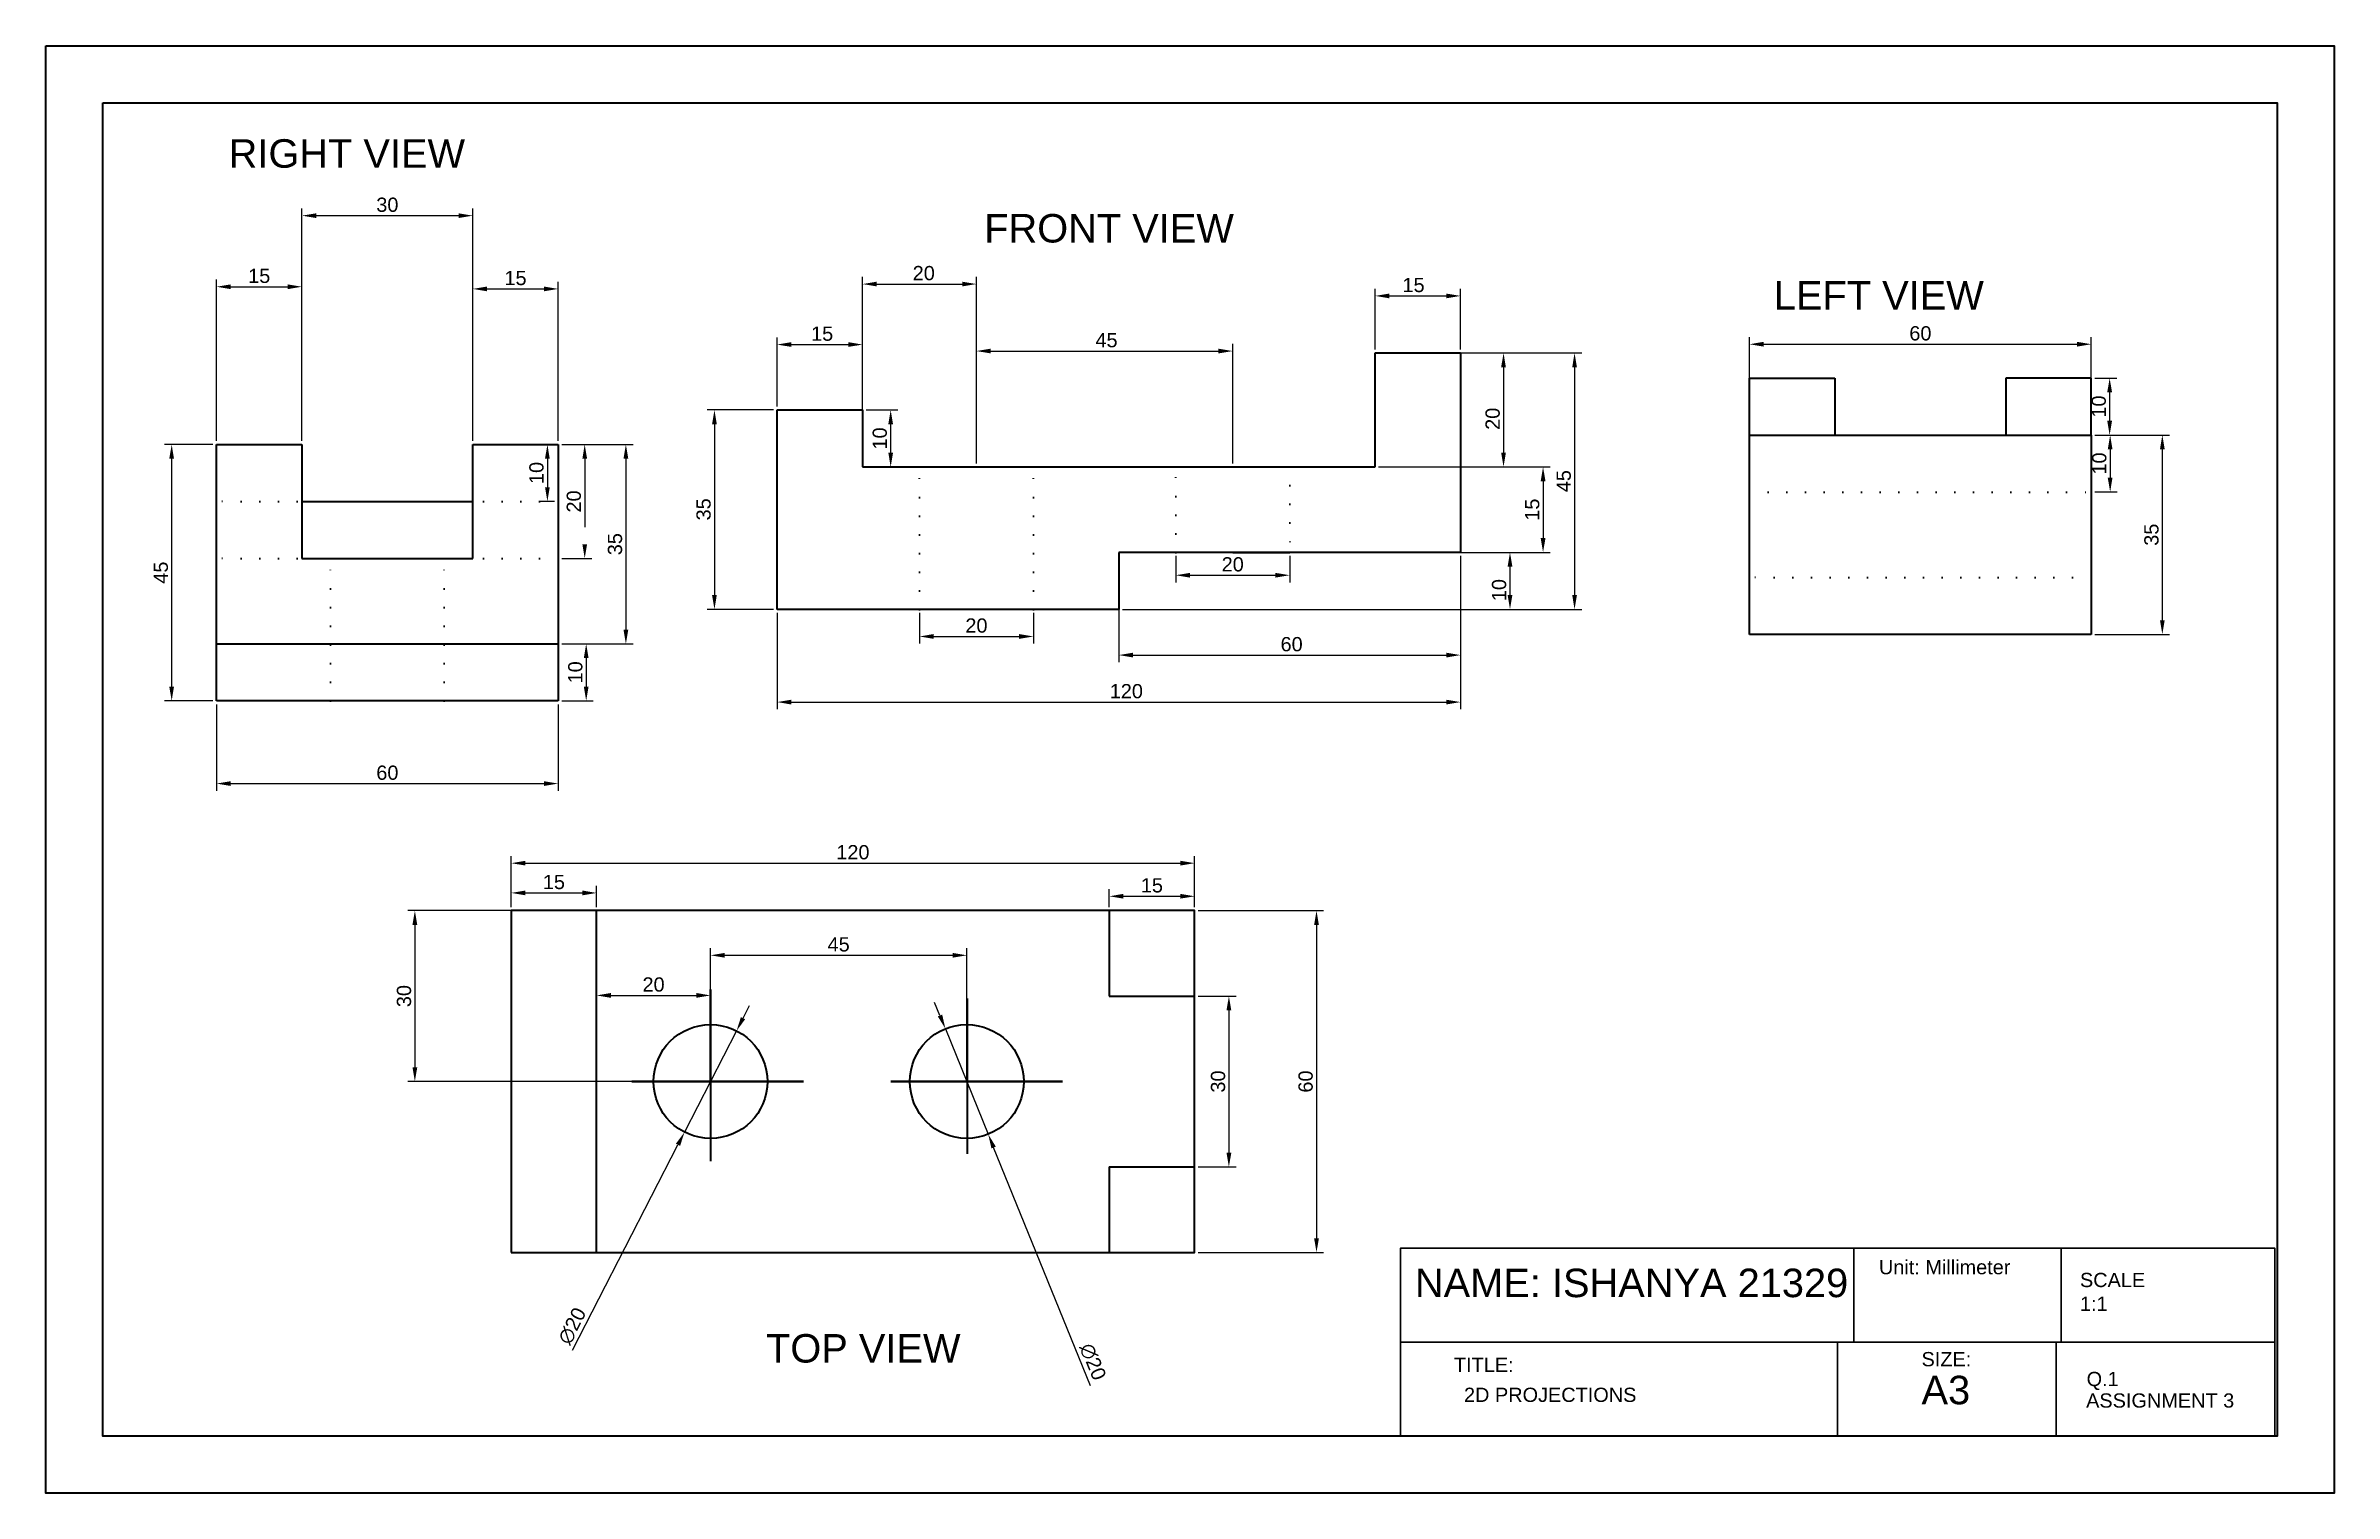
# Paper-space layout 'Layout1' of a CAD drawing. Header units: millimetres. Extents: x 3 to 405, y 5 to 259.
import ezdxf

# ---------------------------------------------------------------- set-up
doc = ezdxf.new("R2010")
doc.units = ezdxf.units.MM
for name, pattern in [('ACAD_ISO02W100', [15, 12, -3]), ('ACAD_ISO07W100', [3, 0, -3]), ('DOT2', [3.175, 0, -3.175])]:
    doc.linetypes.add(name, pattern=pattern)
doc.layers.get('0').update_dxf_attribs({"lineweight": 35})
doc.layers.add('dim', color=7, linetype='ACAD_ISO07W100')
doc.layers.add('Layer1', color=7, linetype='ACAD_ISO07W100', lineweight=40)
doc.styles.get("Standard").update_dxf_attribs({"font": 'arial.ttf'})
doc.dimstyles.new('ISO-25', dxfattribs={"dimtxt": 2.5, "dimasz": 2.5, "dimexe": 1.25, "dimexo": 0.625, "dimtad": 1, "dimtxsty": 'Standard', "dimcen": 2.5, "dimclrd": 6, "dimclre": 160, "dimadec": 0, "dimazin": 0, "dimtfac": 1, "dimtmove": 0, "dimatfit": 3, "dimfxl": 1, "dimarcsym": 0})

psp = doc.layouts.get("Layout1")

# ---------------------------------------------------------------- texts
at = {"lineweight": 25, "insert": (129.6, 32.946), "char_height": 5, "attachment_point": 1}
psp.add_mtext_dynamic_manual_height_columns('TOP VIEW', width=72.39915, gutter_width=12.5, heights=[0], dxfattribs=at)
at = {"layer": 'Layer1', "linetype": 'Continuous', "lineweight": 30}
for s, p in [('Unit: Millimeter', (325.001, 43.449)), ('Q.1', (361.467, 23.812)), ('ASSIGNMENT 3', (361.381, 20.039))]:
    psp.add_text(s, height=2.5, dxfattribs=at).set_placement(p)
at = {"layer": 'Layer1', "linetype": 'ACAD_ISO02W100', "lineweight": 25, "char_height": 5, "attachment_point": 1}
for s, width, insert in [('RIGHT VIEW', 67.05656, (35.239, 242.695)), ('FRONT VIEW', 57.77641, (167.903, 229.566)), ('LEFT VIEW', 58.97385, (306.552, 217.782))]:
    psp.add_mtext_dynamic_manual_height_columns(s, width=width, gutter_width=12.5, heights=[0], dxfattribs=dict(at, insert=insert))
at = {"layer": 'Layer1', "linetype": 'Continuous', "lineweight": 30, "attachment_point": 1}
for s, width, heights, insert, char_height in [('NAME: ISHANYA 21329', 127.2659, [0], (243.528, 44.428), 5), ('SCALE\\P1:1', 24.76988, [0], (360.3, 43.696), 2.5), ('TITLE:', 1.76783, [61.286], (250.383, 28.785), 2.5), ('SIZE:{\\H2x; A3}', 14.72588, [0], (332.48, 29.797), 2.5), ('2D PROJECTIONS', 66.5004, [0], (252.151, 23.537), 2.5)]:
    psp.add_mtext_dynamic_manual_height_columns(s, width=width, gutter_width=12.5, heights=heights, dxfattribs=dict(at, insert=insert, char_height=char_height))

# ---------------------------------------------------------------- blocks, each defined once
blk = doc.blocks.new('*D40')
at = {"layer": 'Defpoints', "color": 0, "linetype": 'Continuous', "lineweight": 25, "transparency": 16777216}
for p in [(236.54, 205.17), (236.54, 185.17), (259.09, 185.17)]:
    blk.add_point(p, dxfattribs=at)
at = {"layer": 'dim', "color": 160, "linetype": 'Continuous', "lineweight": -2, "transparency": 16777216}
for p, q in [((237.16, 205.17), (260.34, 205.17)), ((237.16, 185.17), (260.34, 185.17))]:
    blk.add_line(p, q, dxfattribs=at)
at = {"layer": 'dim', "color": 6, "linetype": 'Continuous', "lineweight": -2, "transparency": 16777216}
blk.add_line((259.09, 202.67), (259.09, 187.67), dxfattribs=at)
at = {"layer": 'dim', "color": 6, "linetype": 'Continuous', "lineweight": 25, "transparency": 16777216}
for points in [[(258.67, 202.67), (259.5, 202.67), (259.09, 205.17)], [(258.67, 187.67), (259.5, 187.67), (259.09, 185.17)]]:
    blk.add_solid(points, dxfattribs=at)
at = {"layer": 'dim', "color": 0, "linetype": 'Continuous', "lineweight": 25, "transparency": 16777216, "insert": (257.19, 193.62), "char_height": 2.5, "attachment_point": 5, "rotation": 90}
blk.add_mtext('20', dxfattribs=at)
blk = doc.blocks.new('*D41')
at = {"layer": 'Defpoints', "color": 0, "linetype": 'Continuous', "lineweight": 25, "transparency": 16777216}
for p in [(251.54, 215.19), (236.54, 205.17), (251.54, 205.17)]:
    blk.add_point(p, dxfattribs=at)
at = {"layer": 'dim', "color": 160, "linetype": 'Continuous', "lineweight": -2, "transparency": 16777216}
for p, q in [((236.54, 205.8), (236.54, 216.44)), ((251.54, 205.8), (251.54, 216.44))]:
    blk.add_line(p, q, dxfattribs=at)
at = {"layer": 'dim', "color": 6, "linetype": 'Continuous', "lineweight": -2, "transparency": 16777216}
blk.add_line((239.04, 215.19), (249.04, 215.19), dxfattribs=at)
at = {"layer": 'dim', "color": 6, "linetype": 'Continuous', "lineweight": 25, "transparency": 16777216}
for points in [[(239.04, 215.6), (239.04, 214.77), (236.54, 215.19)], [(249.04, 215.6), (249.04, 214.77), (251.54, 215.19)]]:
    blk.add_solid(points, dxfattribs=at)
at = {"layer": 'dim', "color": 0, "linetype": 'Continuous', "lineweight": 25, "transparency": 16777216, "insert": (243.29, 217.09), "char_height": 2.5, "attachment_point": 5}
blk.add_mtext('15', dxfattribs=at)
blk = doc.blocks.new('*D42')
at = {"layer": 'Defpoints', "color": 0, "linetype": 'Continuous', "lineweight": 25, "transparency": 16777216}
for p in [(236.54, 185.17), (236.54, 170.17), (266.03, 170.17)]:
    blk.add_point(p, dxfattribs=at)
at = {"layer": 'dim', "color": 160, "linetype": 'Continuous', "lineweight": -2, "transparency": 16777216}
for p, q in [((237.16, 185.17), (267.28, 185.17)), ((237.16, 170.17), (267.28, 170.17))]:
    blk.add_line(p, q, dxfattribs=at)
at = {"layer": 'dim', "color": 6, "linetype": 'Continuous', "lineweight": -2, "transparency": 16777216}
blk.add_line((266.03, 182.67), (266.03, 172.67), dxfattribs=at)
at = {"layer": 'dim', "color": 6, "linetype": 'Continuous', "lineweight": 25, "transparency": 16777216}
for points in [[(265.61, 182.67), (266.45, 182.67), (266.03, 185.17)], [(265.61, 172.67), (266.45, 172.67), (266.03, 170.17)]]:
    blk.add_solid(points, dxfattribs=at)
at = {"layer": 'dim', "color": 0, "linetype": 'Continuous', "lineweight": 25, "transparency": 16777216, "insert": (264.13, 177.67), "char_height": 2.5, "attachment_point": 5, "rotation": 90}
blk.add_mtext('15', dxfattribs=at)
blk = doc.blocks.new('*D43')
at = {"layer": 'Defpoints', "color": 0, "linetype": 'Continuous', "lineweight": 25, "transparency": 16777216}
for p in [(191.54, 170.17), (191.54, 160.17), (260.22, 160.17)]:
    blk.add_point(p, dxfattribs=at)
at = {"layer": 'dim', "color": 160, "linetype": 'Continuous', "lineweight": -2, "transparency": 16777216}
for p, q in [((192.16, 170.17), (261.47, 170.17)), ((192.16, 160.17), (261.47, 160.17))]:
    blk.add_line(p, q, dxfattribs=at)
at = {"layer": 'dim', "color": 6, "linetype": 'Continuous', "lineweight": -2, "transparency": 16777216}
blk.add_line((260.22, 167.67), (260.22, 162.67), dxfattribs=at)
at = {"layer": 'dim', "color": 6, "linetype": 'Continuous', "lineweight": 25, "transparency": 16777216}
for points in [[(259.81, 167.67), (260.64, 167.67), (260.22, 170.17)], [(259.81, 162.67), (260.64, 162.67), (260.22, 160.17)]]:
    blk.add_solid(points, dxfattribs=at)
at = {"layer": 'dim', "color": 0, "linetype": 'Continuous', "lineweight": 25, "transparency": 16777216, "insert": (258.32, 163.55), "char_height": 2.5, "attachment_point": 5, "rotation": 90}
blk.add_mtext('10', dxfattribs=at)
blk = doc.blocks.new('*D44')
at = {"layer": 'Defpoints', "color": 0, "linetype": 'Continuous', "lineweight": 25, "transparency": 16777216}
for p in [(131.54, 195.17), (120.54, 160.17), (131.54, 160.17)]:
    blk.add_point(p, dxfattribs=at)
at = {"layer": 'dim', "color": 160, "linetype": 'Continuous', "lineweight": -2, "transparency": 16777216}
for p, q in [((130.91, 195.17), (119.29, 195.17)), ((130.91, 160.17), (119.29, 160.17))]:
    blk.add_line(p, q, dxfattribs=at)
at = {"layer": 'dim', "color": 6, "linetype": 'Continuous', "lineweight": -2, "transparency": 16777216}
blk.add_line((120.54, 192.67), (120.54, 162.67), dxfattribs=at)
at = {"layer": 'dim', "color": 6, "linetype": 'Continuous', "lineweight": 25, "transparency": 16777216}
for points in [[(120.12, 192.67), (120.95, 192.67), (120.54, 195.17)], [(120.12, 162.67), (120.95, 162.67), (120.54, 160.17)]]:
    blk.add_solid(points, dxfattribs=at)
at = {"layer": 'dim', "color": 0, "linetype": 'Continuous', "lineweight": 25, "transparency": 16777216, "insert": (118.64, 177.72), "char_height": 2.5, "attachment_point": 5, "rotation": 90}
blk.add_mtext('35', dxfattribs=at)
blk = doc.blocks.new('*D45')
at = {"layer": 'Defpoints', "color": 0, "linetype": 'Continuous', "lineweight": 25, "transparency": 16777216}
for p in [(146.54, 206.65), (131.54, 195.17), (146.54, 195.17)]:
    blk.add_point(p, dxfattribs=at)
at = {"layer": 'dim', "color": 160, "linetype": 'Continuous', "lineweight": -2, "transparency": 16777216}
for p, q in [((131.54, 195.8), (131.54, 207.9)), ((146.54, 195.8), (146.54, 207.9))]:
    blk.add_line(p, q, dxfattribs=at)
at = {"layer": 'dim', "color": 6, "linetype": 'Continuous', "lineweight": -2, "transparency": 16777216}
blk.add_line((134.04, 206.65), (144.04, 206.65), dxfattribs=at)
at = {"layer": 'dim', "color": 6, "linetype": 'Continuous', "lineweight": 25, "transparency": 16777216}
for points in [[(134.04, 207.07), (134.04, 206.24), (131.54, 206.65)], [(144.04, 207.07), (144.04, 206.24), (146.54, 206.65)]]:
    blk.add_solid(points, dxfattribs=at)
at = {"layer": 'dim', "color": 0, "linetype": 'Continuous', "lineweight": 25, "transparency": 16777216, "insert": (139.45, 208.55), "char_height": 2.5, "attachment_point": 5}
blk.add_mtext('15', dxfattribs=at)
blk = doc.blocks.new('*D46')
at = {"layer": 'Defpoints', "color": 0, "linetype": 'Continuous', "lineweight": 25, "transparency": 16777216}
for p in [(191.54, 170.17), (251.54, 170.17), (251.54, 152.14)]:
    blk.add_point(p, dxfattribs=at)
at = {"layer": 'dim', "color": 160, "linetype": 'Continuous', "lineweight": -2, "transparency": 16777216}
for p, q in [((191.54, 169.55), (191.54, 150.89)), ((251.54, 169.55), (251.54, 150.89))]:
    blk.add_line(p, q, dxfattribs=at)
at = {"layer": 'dim', "color": 6, "linetype": 'Continuous', "lineweight": -2, "transparency": 16777216}
blk.add_line((194.04, 152.14), (249.04, 152.14), dxfattribs=at)
at = {"layer": 'dim', "color": 6, "linetype": 'Continuous', "lineweight": 25, "transparency": 16777216}
for points in [[(194.04, 152.56), (194.04, 151.72), (191.54, 152.14)], [(249.04, 152.56), (249.04, 151.72), (251.54, 152.14)]]:
    blk.add_solid(points, dxfattribs=at)
at = {"layer": 'dim', "color": 0, "linetype": 'Continuous', "lineweight": 25, "transparency": 16777216, "insert": (221.88, 154.04), "char_height": 2.5, "attachment_point": 5}
blk.add_mtext('60', dxfattribs=at)
blk = doc.blocks.new('*D47')
at = {"layer": 'Defpoints', "color": 0, "linetype": 'Continuous', "lineweight": 25, "transparency": 16777216}
for p in [(131.54, 160.17), (251.54, 160.17), (251.54, 143.89)]:
    blk.add_point(p, dxfattribs=at)
at = {"layer": 'dim', "color": 160, "linetype": 'Continuous', "lineweight": -2, "transparency": 16777216}
for p, q in [((131.54, 159.55), (131.54, 142.64)), ((251.54, 159.55), (251.54, 142.64))]:
    blk.add_line(p, q, dxfattribs=at)
at = {"layer": 'dim', "color": 6, "linetype": 'Continuous', "lineweight": -2, "transparency": 16777216}
blk.add_line((134.04, 143.89), (249.04, 143.89), dxfattribs=at)
at = {"layer": 'dim', "color": 6, "linetype": 'Continuous', "lineweight": 25, "transparency": 16777216}
for points in [[(134.04, 144.3), (134.04, 143.47), (131.54, 143.89)], [(249.04, 144.3), (249.04, 143.47), (251.54, 143.89)]]:
    blk.add_solid(points, dxfattribs=at)
at = {"layer": 'dim', "color": 0, "linetype": 'Continuous', "lineweight": 25, "transparency": 16777216, "insert": (192.86, 145.79), "char_height": 2.5, "attachment_point": 5}
blk.add_mtext('120', dxfattribs=at)
blk = doc.blocks.new('*D53')
at = {"layer": 'Defpoints', "color": 0, "linetype": 'Continuous', "lineweight": 25, "transparency": 16777216}
for p in [(166.54, 217.27), (146.54, 185.17), (166.54, 185.17)]:
    blk.add_point(p, dxfattribs=at)
at = {"layer": 'dim', "color": 160, "linetype": 'Continuous', "lineweight": -2, "transparency": 16777216}
for p, q in [((146.54, 185.8), (146.54, 218.52)), ((166.54, 185.8), (166.54, 218.52))]:
    blk.add_line(p, q, dxfattribs=at)
at = {"layer": 'dim', "color": 6, "linetype": 'Continuous', "lineweight": -2, "transparency": 16777216}
blk.add_line((149.04, 217.27), (164.04, 217.27), dxfattribs=at)
at = {"layer": 'dim', "color": 6, "linetype": 'Continuous', "lineweight": 25, "transparency": 16777216}
for points in [[(149.04, 217.69), (149.04, 216.86), (146.54, 217.27)], [(164.04, 217.69), (164.04, 216.86), (166.54, 217.27)]]:
    blk.add_solid(points, dxfattribs=at)
at = {"layer": 'dim', "color": 0, "linetype": 'Continuous', "lineweight": 25, "transparency": 16777216, "insert": (157.29, 219.18), "char_height": 2.5, "attachment_point": 5}
blk.add_mtext('20', dxfattribs=at)
blk = doc.blocks.new('*D54')
at = {"layer": 'Defpoints', "color": 0, "linetype": 'Continuous', "lineweight": 25, "transparency": 16777216}
for p in [(211.54, 205.51), (166.54, 185.17), (211.54, 185.17)]:
    blk.add_point(p, dxfattribs=at)
at = {"layer": 'dim', "color": 160, "linetype": 'Continuous', "lineweight": -2, "transparency": 16777216}
for p, q in [((166.54, 185.8), (166.54, 206.76)), ((211.54, 185.8), (211.54, 206.76))]:
    blk.add_line(p, q, dxfattribs=at)
at = {"layer": 'dim', "color": 6, "linetype": 'Continuous', "lineweight": -2, "transparency": 16777216}
blk.add_line((169.04, 205.51), (209.04, 205.51), dxfattribs=at)
at = {"layer": 'dim', "color": 6, "linetype": 'Continuous', "lineweight": 25, "transparency": 16777216}
for points in [[(169.04, 205.93), (169.04, 205.1), (166.54, 205.51)], [(209.04, 205.93), (209.04, 205.1), (211.54, 205.51)]]:
    blk.add_solid(points, dxfattribs=at)
at = {"layer": 'dim', "color": 0, "linetype": 'Continuous', "lineweight": 25, "transparency": 16777216, "insert": (189.38, 207.41), "char_height": 2.5, "attachment_point": 5}
blk.add_mtext('45', dxfattribs=at)
blk = doc.blocks.new('*D55')
at = {"layer": 'Defpoints', "color": 0, "linetype": 'Continuous', "lineweight": 25, "transparency": 16777216}
for p in [(146.54, 195.17), (146.54, 185.17), (151.48, 185.17)]:
    blk.add_point(p, dxfattribs=at)
at = {"layer": 'dim', "color": 160, "linetype": 'Continuous', "lineweight": -2, "transparency": 16777216}
for p, q in [((147.16, 195.17), (152.73, 195.17)), ((147.16, 185.17), (152.73, 185.17))]:
    blk.add_line(p, q, dxfattribs=at)
at = {"layer": 'dim', "color": 6, "linetype": 'Continuous', "lineweight": -2, "transparency": 16777216}
blk.add_line((151.48, 192.67), (151.48, 187.67), dxfattribs=at)
at = {"layer": 'dim', "color": 6, "linetype": 'Continuous', "lineweight": 25, "transparency": 16777216}
for points in [[(151.07, 192.67), (151.9, 192.67), (151.48, 195.17)], [(151.07, 187.67), (151.9, 187.67), (151.48, 185.17)]]:
    blk.add_solid(points, dxfattribs=at)
at = {"layer": 'dim', "color": 0, "linetype": 'Continuous', "lineweight": 25, "transparency": 16777216, "insert": (149.58, 190.17), "char_height": 2.5, "attachment_point": 5, "rotation": 90}
blk.add_mtext('10', dxfattribs=at)
blk = doc.blocks.new('*D56')
at = {"layer": 'Defpoints', "color": 0, "linetype": 'Continuous', "lineweight": 30, "transparency": 16777216}
for p in [(362.28, 206.71), (302.28, 190.77), (362.28, 190.77)]:
    blk.add_point(p, dxfattribs=at)
at = {"layer": 'dim', "color": 160, "linetype": 'Continuous', "lineweight": -2, "transparency": 16777216}
for p, q in [((302.28, 191.39), (302.28, 207.96)), ((362.28, 191.39), (362.28, 207.96))]:
    blk.add_line(p, q, dxfattribs=at)
at = {"layer": 'dim', "color": 6, "linetype": 'Continuous', "lineweight": -2, "transparency": 16777216}
blk.add_line((304.78, 206.71), (359.78, 206.71), dxfattribs=at)
at = {"layer": 'dim', "color": 6, "linetype": 'Continuous', "lineweight": 30, "transparency": 16777216}
for points in [[(304.78, 207.13), (304.78, 206.29), (302.28, 206.71)], [(359.78, 207.13), (359.78, 206.29), (362.28, 206.71)]]:
    blk.add_solid(points, dxfattribs=at)
at = {"layer": 'dim', "color": 0, "linetype": 'Continuous', "lineweight": 25, "transparency": 16777216, "insert": (332.28, 208.61), "char_height": 2.5, "attachment_point": 5}
blk.add_mtext('60', dxfattribs=at)
blk = doc.blocks.new('*D57')
at = {"layer": 'Defpoints', "color": 0, "linetype": 'Continuous', "lineweight": 25, "transparency": 16777216}
for p in [(362.28, 190.77), (362.28, 155.77), (374.76, 155.77)]:
    blk.add_point(p, dxfattribs=at)
at = {"layer": 'dim', "color": 160, "linetype": 'Continuous', "lineweight": -2, "transparency": 16777216}
for p, q in [((362.91, 190.77), (376.01, 190.77)), ((362.91, 155.77), (376.01, 155.77))]:
    blk.add_line(p, q, dxfattribs=at)
at = {"layer": 'dim', "color": 6, "linetype": 'Continuous', "lineweight": -2, "transparency": 16777216}
blk.add_line((374.76, 188.27), (374.76, 158.27), dxfattribs=at)
at = {"layer": 'dim', "color": 6, "linetype": 'Continuous', "lineweight": 25, "transparency": 16777216}
for points in [[(374.35, 188.27), (375.18, 188.27), (374.76, 190.77)], [(374.35, 158.27), (375.18, 158.27), (374.76, 155.77)]]:
    blk.add_solid(points, dxfattribs=at)
at = {"layer": 'dim', "color": 0, "linetype": 'Continuous', "lineweight": 25, "transparency": 16777216, "insert": (372.86, 173.27), "char_height": 2.5, "attachment_point": 5, "rotation": 90}
blk.add_mtext('35', dxfattribs=at)
blk = doc.blocks.new('*D58')
at = {"layer": 'Defpoints', "color": 0, "linetype": 'ACAD_ISO02W100', "lineweight": 25, "transparency": 16777216}
for p in [(362.28, 190.77), (362.28, 180.77), (365.6, 180.77)]:
    blk.add_point(p, dxfattribs=at)
at = {"layer": 'dim', "color": 160, "linetype": 'ACAD_ISO02W100', "lineweight": -2, "transparency": 16777216}
for p, q in [((362.91, 190.77), (366.85, 190.77)), ((362.91, 180.77), (366.85, 180.77))]:
    blk.add_line(p, q, dxfattribs=at)
at = {"layer": 'dim', "color": 6, "linetype": 'ACAD_ISO02W100', "lineweight": -2, "transparency": 16777216}
blk.add_line((365.6, 188.27), (365.6, 183.27), dxfattribs=at)
at = {"layer": 'dim', "color": 6, "linetype": 'ACAD_ISO02W100', "lineweight": 25, "transparency": 16777216}
for points in [[(365.18, 188.27), (366.01, 188.27), (365.6, 190.77)], [(365.18, 183.27), (366.01, 183.27), (365.6, 180.77)]]:
    blk.add_solid(points, dxfattribs=at)
at = {"layer": 'dim', "color": 0, "linetype": 'ACAD_ISO02W100', "lineweight": 25, "transparency": 16777216, "insert": (363.7, 185.77), "char_height": 2.5, "attachment_point": 5, "rotation": 90}
blk.add_mtext('10', dxfattribs=at)
blk = doc.blocks.new('*D62')
at = {"layer": 'Defpoints', "color": 0, "linetype": 'Continuous', "lineweight": 25, "transparency": 16777216}
for p in [(156.54, 160.17), (176.54, 160.17), (176.54, 155.41)]:
    blk.add_point(p, dxfattribs=at)
at = {"layer": 'dim', "color": 160, "linetype": 'Continuous', "lineweight": -2, "transparency": 16777216}
for p, q in [((156.54, 159.55), (156.54, 154.16)), ((176.54, 159.55), (176.54, 154.16))]:
    blk.add_line(p, q, dxfattribs=at)
at = {"layer": 'dim', "color": 6, "linetype": 'Continuous', "lineweight": -2, "transparency": 16777216}
blk.add_line((159.04, 155.41), (174.04, 155.41), dxfattribs=at)
at = {"layer": 'dim', "color": 6, "linetype": 'Continuous', "lineweight": 25, "transparency": 16777216}
for points in [[(159.04, 155.83), (159.04, 154.99), (156.54, 155.41)], [(174.04, 155.83), (174.04, 154.99), (176.54, 155.41)]]:
    blk.add_solid(points, dxfattribs=at)
at = {"layer": 'dim', "color": 0, "linetype": 'Continuous', "lineweight": 25, "transparency": 16777216, "insert": (166.54, 157.31), "char_height": 2.5, "attachment_point": 5}
blk.add_mtext('20', dxfattribs=at)
blk = doc.blocks.new('*D63')
at = {"layer": 'Defpoints', "color": 0, "linetype": 'Continuous', "lineweight": 25, "transparency": 16777216}
for p in [(201.54, 170.17), (221.54, 170.17), (221.54, 166.16)]:
    blk.add_point(p, dxfattribs=at)
at = {"layer": 'dim', "color": 160, "linetype": 'Continuous', "lineweight": -2, "transparency": 16777216}
for p, q in [((201.54, 169.55), (201.54, 164.91)), ((221.54, 169.55), (221.54, 164.91))]:
    blk.add_line(p, q, dxfattribs=at)
at = {"layer": 'dim', "color": 6, "linetype": 'Continuous', "lineweight": -2, "transparency": 16777216}
blk.add_line((204.04, 166.16), (219.04, 166.16), dxfattribs=at)
at = {"layer": 'dim', "color": 6, "linetype": 'Continuous', "lineweight": 25, "transparency": 16777216}
for points in [[(204.04, 166.57), (204.04, 165.74), (201.54, 166.16)], [(219.04, 166.57), (219.04, 165.74), (221.54, 166.16)]]:
    blk.add_solid(points, dxfattribs=at)
at = {"layer": 'dim', "color": 0, "linetype": 'Continuous', "lineweight": 25, "transparency": 16777216, "insert": (211.54, 168.06), "char_height": 2.5, "attachment_point": 5}
blk.add_mtext('20', dxfattribs=at)
blk = doc.blocks.new('*D65')
at = {"layer": 'Defpoints', "color": 0, "linetype": 'Continuous', "lineweight": 25, "transparency": 16777216}
for p in [(236.54, 205.17), (236.54, 160.17), (271.56, 160.17)]:
    blk.add_point(p, dxfattribs=at)
at = {"layer": 'dim', "color": 160, "linetype": 'Continuous', "lineweight": -2, "transparency": 16777216}
for p, q in [((237.16, 205.17), (272.81, 205.17)), ((237.16, 160.17), (272.81, 160.17))]:
    blk.add_line(p, q, dxfattribs=at)
at = {"layer": 'dim', "color": 6, "linetype": 'Continuous', "lineweight": -2, "transparency": 16777216}
blk.add_line((271.56, 202.67), (271.56, 162.67), dxfattribs=at)
at = {"layer": 'dim', "color": 6, "linetype": 'Continuous', "lineweight": 25, "transparency": 16777216}
for points in [[(271.15, 202.67), (271.98, 202.67), (271.56, 205.17)], [(271.15, 162.67), (271.98, 162.67), (271.56, 160.17)]]:
    blk.add_solid(points, dxfattribs=at)
at = {"layer": 'dim', "color": 0, "linetype": 'Continuous', "lineweight": 25, "transparency": 16777216, "insert": (269.67, 182.67), "char_height": 2.5, "attachment_point": 5, "rotation": 90}
blk.add_mtext('45', dxfattribs=at)
blk = doc.blocks.new('*D99')
at = {"layer": 'Defpoints', "color": 0, "linetype": 'Continuous', "lineweight": 30, "transparency": 16777216}
for p in [(362.28, 200.77), (362.28, 190.77), (365.51, 190.77)]:
    blk.add_point(p, dxfattribs=at)
at = {"layer": 'dim', "color": 160, "linetype": 'Continuous', "lineweight": -2, "transparency": 16777216}
for p, q in [((362.91, 200.77), (366.76, 200.77)), ((362.91, 190.77), (366.76, 190.77))]:
    blk.add_line(p, q, dxfattribs=at)
at = {"layer": 'dim', "color": 6, "linetype": 'Continuous', "lineweight": -2, "transparency": 16777216}
blk.add_line((365.51, 198.27), (365.51, 193.27), dxfattribs=at)
at = {"layer": 'dim', "color": 6, "linetype": 'Continuous', "lineweight": 30, "transparency": 16777216}
for points in [[(365.09, 198.27), (365.93, 198.27), (365.51, 200.77)], [(365.09, 193.27), (365.93, 193.27), (365.51, 190.77)]]:
    blk.add_solid(points, dxfattribs=at)
at = {"layer": 'dim', "color": 0, "linetype": 'Continuous', "lineweight": 30, "transparency": 16777216, "insert": (363.61, 195.77), "char_height": 2.5, "attachment_point": 5, "rotation": 90}
blk.add_mtext('10', dxfattribs=at)
blk = doc.blocks.new('*D158')
at = {"layer": 'Defpoints', "color": 0, "linetype": 'Continuous', "lineweight": 30, "transparency": 16777216}
for p in [(33.11, 144.11), (93.11, 144.11), (93.11, 129.58)]:
    blk.add_point(p, dxfattribs=at)
at = {"layer": 'dim', "color": 160, "linetype": 'Continuous', "lineweight": -2, "transparency": 16777216}
for p, q in [((33.11, 143.48), (33.11, 128.33)), ((93.11, 143.48), (93.11, 128.33))]:
    blk.add_line(p, q, dxfattribs=at)
at = {"layer": 'dim', "color": 6, "linetype": 'Continuous', "lineweight": -2, "transparency": 16777216}
blk.add_line((35.61, 129.58), (90.61, 129.58), dxfattribs=at)
at = {"layer": 'dim', "color": 6, "linetype": 'Continuous', "lineweight": 30, "transparency": 16777216}
for points in [[(35.61, 130), (35.61, 129.17), (33.11, 129.58)], [(90.61, 130), (90.61, 129.17), (93.11, 129.58)]]:
    blk.add_solid(points, dxfattribs=at)
at = {"layer": 'dim', "color": 0, "linetype": 'Continuous', "lineweight": 25, "transparency": 16777216, "insert": (63.11, 131.48), "char_height": 2.5, "attachment_point": 5}
blk.add_mtext('60', dxfattribs=at)
blk = doc.blocks.new('*D159')
at = {"layer": 'Defpoints', "color": 0, "linetype": 'Continuous', "lineweight": 30, "transparency": 16777216}
for p in [(48.11, 216.8), (33.11, 189.11), (48.11, 189.11)]:
    blk.add_point(p, dxfattribs=at)
at = {"layer": 'dim', "color": 160, "linetype": 'Continuous', "lineweight": -2, "transparency": 16777216}
for p, q in [((33.11, 189.73), (33.11, 218.05)), ((48.11, 189.73), (48.11, 218.05))]:
    blk.add_line(p, q, dxfattribs=at)
at = {"layer": 'dim', "color": 6, "linetype": 'Continuous', "lineweight": -2, "transparency": 16777216}
blk.add_line((35.61, 216.8), (45.61, 216.8), dxfattribs=at)
at = {"layer": 'dim', "color": 6, "linetype": 'Continuous', "lineweight": 30, "transparency": 16777216}
for points in [[(35.61, 217.21), (35.61, 216.38), (33.11, 216.8)], [(45.61, 217.21), (45.61, 216.38), (48.11, 216.8)]]:
    blk.add_solid(points, dxfattribs=at)
at = {"layer": 'dim', "color": 0, "linetype": 'Continuous', "lineweight": 25, "transparency": 16777216, "insert": (40.61, 218.7), "char_height": 2.5, "attachment_point": 5}
blk.add_mtext('15', dxfattribs=at)
blk = doc.blocks.new('*D160')
at = {"layer": 'Defpoints', "color": 0, "linetype": 'Continuous', "lineweight": 30, "transparency": 16777216}
for p in [(93.11, 216.42), (78.11, 189.11), (93.11, 189.11)]:
    blk.add_point(p, dxfattribs=at)
at = {"layer": 'dim', "color": 160, "linetype": 'Continuous', "lineweight": -2, "transparency": 16777216}
for p, q in [((78.11, 189.73), (78.11, 217.67)), ((93.11, 189.73), (93.11, 217.67))]:
    blk.add_line(p, q, dxfattribs=at)
at = {"layer": 'dim', "color": 6, "linetype": 'Continuous', "lineweight": -2, "transparency": 16777216}
blk.add_line((80.61, 216.42), (90.61, 216.42), dxfattribs=at)
at = {"layer": 'dim', "color": 6, "linetype": 'Continuous', "lineweight": 30, "transparency": 16777216}
for points in [[(80.61, 216.83), (80.61, 216), (78.11, 216.42)], [(90.61, 216.83), (90.61, 216), (93.11, 216.42)]]:
    blk.add_solid(points, dxfattribs=at)
at = {"layer": 'dim', "color": 0, "linetype": 'Continuous', "lineweight": 25, "transparency": 16777216, "insert": (85.61, 218.32), "char_height": 2.5, "attachment_point": 5}
blk.add_mtext('15', dxfattribs=at)
blk = doc.blocks.new('*D161')
at = {"layer": 'Defpoints', "color": 0, "linetype": 'Continuous', "lineweight": 30, "transparency": 16777216}
for p in [(78.11, 229.28), (48.11, 189.11), (78.11, 189.11)]:
    blk.add_point(p, dxfattribs=at)
at = {"layer": 'dim', "color": 160, "linetype": 'Continuous', "lineweight": -2, "transparency": 16777216}
for p, q in [((48.11, 189.73), (48.11, 230.53)), ((78.11, 189.73), (78.11, 230.53))]:
    blk.add_line(p, q, dxfattribs=at)
at = {"layer": 'dim', "color": 6, "linetype": 'Continuous', "lineweight": -2, "transparency": 16777216}
blk.add_line((50.61, 229.28), (75.61, 229.28), dxfattribs=at)
at = {"layer": 'dim', "color": 6, "linetype": 'Continuous', "lineweight": 30, "transparency": 16777216}
for points in [[(50.61, 229.69), (50.61, 228.86), (48.11, 229.28)], [(75.61, 229.69), (75.61, 228.86), (78.11, 229.28)]]:
    blk.add_solid(points, dxfattribs=at)
at = {"layer": 'dim', "color": 0, "linetype": 'Continuous', "lineweight": 25, "transparency": 16777216, "insert": (63.11, 231.18), "char_height": 2.5, "attachment_point": 5}
blk.add_mtext('30', dxfattribs=at)
blk = doc.blocks.new('*D162')
at = {"layer": 'Defpoints', "color": 0, "linetype": 'ACAD_ISO02W100', "lineweight": 30, "transparency": 16777216}
for p in [(93.11, 189.11), (93.11, 169.11), (97.76, 169.11)]:
    blk.add_point(p, dxfattribs=at)
at = {"layer": 'dim', "color": 160, "linetype": 'ACAD_ISO02W100', "lineweight": -2, "transparency": 16777216}
for p, q in [((93.73, 189.11), (99.01, 189.11)), ((93.73, 169.11), (99.01, 169.11))]:
    blk.add_line(p, q, dxfattribs=at)
at = {"layer": 'dim', "color": 6, "linetype": 'ACAD_ISO02W100', "lineweight": -2, "transparency": 16777216}
blk.add_line((97.76, 186.61), (97.76, 171.61), dxfattribs=at)
at = {"layer": 'dim', "color": 6, "linetype": 'ACAD_ISO02W100', "lineweight": 30, "transparency": 16777216}
for points in [[(97.35, 186.61), (98.18, 186.61), (97.76, 189.11)], [(97.35, 171.61), (98.18, 171.61), (97.76, 169.11)]]:
    blk.add_solid(points, dxfattribs=at)
at = {"layer": 'dim', "color": 0, "linetype": 'ACAD_ISO02W100', "lineweight": 25, "transparency": 16777216, "insert": (95.86, 179.11), "char_height": 2.5, "attachment_point": 5, "rotation": 90}
blk.add_mtext('20', dxfattribs=at)
blk = doc.blocks.new('*D163')
at = {"layer": 'Defpoints', "color": 0, "linetype": 'ACAD_ISO02W100', "lineweight": 30, "transparency": 16777216}
for p in [(93.11, 189.11), (91.21, 179.11), (93.11, 179.11)]:
    blk.add_point(p, dxfattribs=at)
at = {"layer": 'dim', "color": 160, "linetype": 'ACAD_ISO02W100', "lineweight": -2, "transparency": 16777216}
for p, q in [((92.48, 189.11), (89.96, 189.11)), ((92.48, 179.11), (89.96, 179.11))]:
    blk.add_line(p, q, dxfattribs=at)
at = {"layer": 'dim', "color": 6, "linetype": 'ACAD_ISO02W100', "lineweight": -2, "transparency": 16777216}
blk.add_line((91.21, 186.61), (91.21, 181.61), dxfattribs=at)
at = {"layer": 'dim', "color": 6, "linetype": 'ACAD_ISO02W100', "lineweight": 30, "transparency": 16777216}
for points in [[(90.79, 186.61), (91.62, 186.61), (91.21, 189.11)], [(90.79, 181.61), (91.62, 181.61), (91.21, 179.11)]]:
    blk.add_solid(points, dxfattribs=at)
at = {"layer": 'dim', "color": 0, "linetype": 'ACAD_ISO02W100', "lineweight": 25, "transparency": 16777216, "insert": (89.3, 184.11), "char_height": 2.5, "attachment_point": 5, "rotation": 90}
blk.add_mtext('10', dxfattribs=at)
blk = doc.blocks.new('*D156')
at = {"layer": 'Defpoints', "color": 0, "linetype": 'Continuous', "lineweight": 30, "transparency": 16777216}
for p in [(25.24, 189.11), (33.11, 189.11), (33.11, 144.11)]:
    blk.add_point(p, dxfattribs=at)
at = {"layer": 'dim', "color": 160, "linetype": 'Continuous', "lineweight": -2, "transparency": 16777216}
for p, q in [((32.48, 189.11), (23.99, 189.11)), ((32.48, 144.11), (23.99, 144.11))]:
    blk.add_line(p, q, dxfattribs=at)
at = {"layer": 'dim', "color": 6, "linetype": 'Continuous', "lineweight": -2, "transparency": 16777216}
blk.add_line((25.24, 146.61), (25.24, 186.61), dxfattribs=at)
at = {"layer": 'dim', "color": 6, "linetype": 'Continuous', "lineweight": 30, "transparency": 16777216}
for points in [[(24.82, 186.61), (25.65, 186.61), (25.24, 189.11)], [(24.82, 146.61), (25.65, 146.61), (25.24, 144.11)]]:
    blk.add_solid(points, dxfattribs=at)
at = {"layer": 'dim', "color": 0, "linetype": 'Continuous', "lineweight": 25, "transparency": 16777216, "insert": (23.34, 166.61), "char_height": 2.5, "attachment_point": 5, "rotation": 90}
blk.add_mtext('45', dxfattribs=at)
blk = doc.blocks.new('*D164')
at = {"layer": 'Defpoints', "color": 0, "linetype": 'Continuous', "lineweight": 30, "transparency": 16777216}
for p in [(93.11, 189.11), (93.11, 154.11), (104.99, 154.11)]:
    blk.add_point(p, dxfattribs=at)
at = {"layer": 'dim', "color": 160, "linetype": 'Continuous', "lineweight": -2, "transparency": 16777216}
for p, q in [((93.73, 189.11), (106.24, 189.11)), ((93.73, 154.11), (106.24, 154.11))]:
    blk.add_line(p, q, dxfattribs=at)
at = {"layer": 'dim', "color": 6, "linetype": 'Continuous', "lineweight": -2, "transparency": 16777216}
blk.add_line((104.99, 186.61), (104.99, 156.61), dxfattribs=at)
at = {"layer": 'dim', "color": 6, "linetype": 'Continuous', "lineweight": 30, "transparency": 16777216}
for points in [[(104.57, 186.61), (105.41, 186.61), (104.99, 189.11)], [(104.57, 156.61), (105.41, 156.61), (104.99, 154.11)]]:
    blk.add_solid(points, dxfattribs=at)
at = {"layer": 'dim', "color": 0, "linetype": 'Continuous', "lineweight": 30, "transparency": 16777216, "insert": (103.09, 171.61), "char_height": 2.5, "attachment_point": 5, "rotation": 90}
blk.add_mtext('35', dxfattribs=at)
blk = doc.blocks.new('*D157')
at = {"layer": 'Defpoints', "color": 0, "linetype": 'Continuous', "lineweight": 30, "transparency": 16777216}
for p in [(93.11, 154.11), (93.11, 144.11), (98.02, 144.11)]:
    blk.add_point(p, dxfattribs=at)
at = {"layer": 'dim', "color": 160, "linetype": 'Continuous', "lineweight": -2, "transparency": 16777216}
for p, q in [((93.73, 154.11), (99.27, 154.11)), ((93.73, 144.11), (99.27, 144.11))]:
    blk.add_line(p, q, dxfattribs=at)
at = {"layer": 'dim', "color": 6, "linetype": 'Continuous', "lineweight": -2, "transparency": 16777216}
blk.add_line((98.02, 151.61), (98.02, 146.61), dxfattribs=at)
at = {"layer": 'dim', "color": 6, "linetype": 'Continuous', "lineweight": 30, "transparency": 16777216}
for points in [[(97.6, 151.61), (98.44, 151.61), (98.02, 154.11)], [(97.6, 146.61), (98.44, 146.61), (98.02, 144.11)]]:
    blk.add_solid(points, dxfattribs=at)
at = {"layer": 'dim', "color": 0, "linetype": 'Continuous', "lineweight": 30, "transparency": 16777216, "insert": (96.12, 149.11), "char_height": 2.5, "attachment_point": 5, "rotation": 90}
blk.add_mtext('10', dxfattribs=at)
blk = doc.blocks.new('*D178')
at = {"layer": 'Defpoints', "color": 0, "linetype": 'Continuous', "lineweight": 30, "transparency": 16777216}
for p in [(161.09, 86.55), (168.61, 68.02)]:
    blk.add_point(p, dxfattribs=at)
at = {"layer": 'dim', "color": 6, "linetype": 'Continuous', "lineweight": -2, "transparency": 16777216}
for p, q in [((160.14, 88.87), (159.2, 91.18)), ((161.09, 86.55), (168.61, 68.02)), ((186.56, 23.85), (169.56, 65.7))]:
    blk.add_line(p, q, dxfattribs=at)
at = {"layer": 'dim', "color": 6, "linetype": 'Continuous', "lineweight": 30, "transparency": 16777216}
for points in [[(160.53, 89.02), (159.76, 88.71), (161.09, 86.55)], [(169.94, 65.86), (169.17, 65.55), (168.61, 68.02)]]:
    blk.add_solid(points, dxfattribs=at)
at = {"layer": 'dim', "color": 0, "linetype": 'Continuous', "lineweight": 25, "transparency": 16777216, "insert": (186.97, 28.09), "char_height": 2.5, "attachment_point": 5, "rotation": 292.1133}
blk.add_mtext('∅20', dxfattribs=at)
blk = doc.blocks.new('*D179')
at = {"layer": 'Defpoints', "color": 0, "linetype": 'Continuous', "lineweight": 30, "transparency": 16777216}
for p in [(119.85, 107.28), (67.94, 77.28), (119.85, 77.28)]:
    blk.add_point(p, dxfattribs=at)
at = {"layer": 'dim', "color": 160, "linetype": 'Continuous', "lineweight": -2, "transparency": 16777216}
for p, q in [((119.22, 107.28), (66.69, 107.28)), ((119.22, 77.28), (66.69, 77.28))]:
    blk.add_line(p, q, dxfattribs=at)
at = {"layer": 'dim', "color": 6, "linetype": 'Continuous', "lineweight": -2, "transparency": 16777216}
blk.add_line((67.94, 104.78), (67.94, 79.78), dxfattribs=at)
at = {"layer": 'dim', "color": 6, "linetype": 'Continuous', "lineweight": 30, "transparency": 16777216}
for points in [[(67.52, 104.78), (68.36, 104.78), (67.94, 107.28)], [(67.52, 79.78), (68.36, 79.78), (67.94, 77.28)]]:
    blk.add_solid(points, dxfattribs=at)
at = {"layer": 'dim', "color": 0, "linetype": 'Continuous', "lineweight": 25, "transparency": 16777216, "insert": (66.04, 92.28), "char_height": 2.5, "attachment_point": 5, "rotation": 90}
blk.add_mtext('30', dxfattribs=at)
blk = doc.blocks.new('*D180')
at = {"layer": 'Defpoints', "color": 0, "linetype": 'Continuous', "lineweight": 30, "transparency": 16777216}
for p in [(124.42, 86.18), (115.28, 68.39)]:
    blk.add_point(p, dxfattribs=at)
at = {"layer": 'dim', "color": 6, "linetype": 'Continuous', "lineweight": -2, "transparency": 16777216}
for p, q in [((125.56, 88.4), (126.71, 90.63)), ((124.42, 86.18), (115.28, 68.39)), ((95.6, 30.11), (114.14, 66.17))]:
    blk.add_line(p, q, dxfattribs=at)
at = {"layer": 'dim', "color": 6, "linetype": 'Continuous', "lineweight": 30, "transparency": 16777216}
for points in [[(125.19, 88.59), (125.93, 88.21), (124.42, 86.18)], [(113.76, 66.36), (114.51, 65.98), (115.28, 68.39)]]:
    blk.add_solid(points, dxfattribs=at)
at = {"layer": 'dim', "color": 0, "linetype": 'Continuous', "lineweight": 25, "transparency": 16777216, "insert": (95.57, 34.37), "char_height": 2.5, "attachment_point": 5, "rotation": 62.7958}
blk.add_mtext('∅20', dxfattribs=at)
blk = doc.blocks.new('*D181')
at = {"layer": 'Defpoints', "color": 0, "linetype": 'Continuous', "lineweight": 30, "transparency": 16777216}
for p in [(204.85, 107.28), (204.85, 47.28), (226.25, 47.28)]:
    blk.add_point(p, dxfattribs=at)
at = {"layer": 'dim', "color": 160, "linetype": 'Continuous', "lineweight": -2, "transparency": 16777216}
for p, q in [((205.47, 107.28), (227.5, 107.28)), ((205.47, 47.28), (227.5, 47.28))]:
    blk.add_line(p, q, dxfattribs=at)
at = {"layer": 'dim', "color": 6, "linetype": 'Continuous', "lineweight": -2, "transparency": 16777216}
blk.add_line((226.25, 104.78), (226.25, 49.78), dxfattribs=at)
at = {"layer": 'dim', "color": 6, "linetype": 'Continuous', "lineweight": 30, "transparency": 16777216}
for points in [[(225.83, 104.78), (226.67, 104.78), (226.25, 107.28)], [(225.83, 49.78), (226.67, 49.78), (226.25, 47.28)]]:
    blk.add_solid(points, dxfattribs=at)
at = {"layer": 'dim', "color": 0, "linetype": 'Continuous', "lineweight": 25, "transparency": 16777216, "insert": (224.35, 77.28), "char_height": 2.5, "attachment_point": 5, "rotation": 90}
blk.add_mtext('60', dxfattribs=at)
blk = doc.blocks.new('*D182')
at = {"layer": 'Defpoints', "color": 0, "linetype": 'Continuous', "lineweight": 30, "transparency": 16777216}
for p in [(204.85, 115.61), (84.85, 107.28), (204.85, 107.28)]:
    blk.add_point(p, dxfattribs=at)
at = {"layer": 'dim', "color": 160, "linetype": 'Continuous', "lineweight": -2, "transparency": 16777216}
for p, q in [((84.85, 107.91), (84.85, 116.86)), ((204.85, 107.91), (204.85, 116.86))]:
    blk.add_line(p, q, dxfattribs=at)
at = {"layer": 'dim', "color": 6, "linetype": 'Continuous', "lineweight": -2, "transparency": 16777216}
blk.add_line((87.35, 115.61), (202.35, 115.61), dxfattribs=at)
at = {"layer": 'dim', "color": 6, "linetype": 'Continuous', "lineweight": 30, "transparency": 16777216}
for points in [[(87.35, 116.03), (87.35, 115.2), (84.85, 115.61)], [(202.35, 116.03), (202.35, 115.2), (204.85, 115.61)]]:
    blk.add_solid(points, dxfattribs=at)
at = {"layer": 'dim', "color": 0, "linetype": 'Continuous', "lineweight": 30, "transparency": 16777216, "insert": (144.85, 117.52), "char_height": 2.5, "attachment_point": 5}
blk.add_mtext('120', dxfattribs=at)
blk = doc.blocks.new('*D176')
at = {"layer": 'Defpoints', "color": 0, "linetype": 'Continuous', "lineweight": 30, "transparency": 16777216}
for p in [(164.85, 99.44), (119.85, 77.28), (164.85, 77.28)]:
    blk.add_point(p, dxfattribs=at)
at = {"layer": 'dim', "color": 160, "linetype": 'Continuous', "lineweight": -2, "transparency": 16777216}
for p, q in [((119.85, 77.91), (119.85, 100.69)), ((164.85, 77.91), (164.85, 100.69))]:
    blk.add_line(p, q, dxfattribs=at)
at = {"layer": 'dim', "color": 6, "linetype": 'Continuous', "lineweight": -2, "transparency": 16777216}
blk.add_line((122.35, 99.44), (162.35, 99.44), dxfattribs=at)
at = {"layer": 'dim', "color": 6, "linetype": 'Continuous', "lineweight": 30, "transparency": 16777216}
for points in [[(122.35, 99.86), (122.35, 99.02), (119.85, 99.44)], [(162.35, 99.86), (162.35, 99.02), (164.85, 99.44)]]:
    blk.add_solid(points, dxfattribs=at)
at = {"layer": 'dim', "color": 0, "linetype": 'Continuous', "lineweight": 30, "transparency": 16777216, "insert": (142.35, 101.34), "char_height": 2.5, "attachment_point": 5}
blk.add_mtext('45', dxfattribs=at)
blk = doc.blocks.new('*D177')
at = {"layer": 'Defpoints', "color": 0, "linetype": 'Continuous', "lineweight": 30, "transparency": 16777216}
for p in [(119.85, 92.4), (99.85, 77.28), (119.85, 77.28)]:
    blk.add_point(p, dxfattribs=at)
at = {"layer": 'dim', "color": 160, "linetype": 'Continuous', "lineweight": -2, "transparency": 16777216}
for p, q in [((99.85, 77.91), (99.85, 93.65)), ((119.85, 77.91), (119.85, 93.65))]:
    blk.add_line(p, q, dxfattribs=at)
at = {"layer": 'dim', "color": 6, "linetype": 'Continuous', "lineweight": -2, "transparency": 16777216}
blk.add_line((102.35, 92.4), (117.35, 92.4), dxfattribs=at)
at = {"layer": 'dim', "color": 6, "linetype": 'Continuous', "lineweight": 30, "transparency": 16777216}
for points in [[(102.35, 92.82), (102.35, 91.98), (99.85, 92.4)], [(117.35, 92.82), (117.35, 91.98), (119.85, 92.4)]]:
    blk.add_solid(points, dxfattribs=at)
at = {"layer": 'dim', "color": 0, "linetype": 'Continuous', "lineweight": 30, "transparency": 16777216, "insert": (109.85, 94.3), "char_height": 2.5, "attachment_point": 5}
blk.add_mtext('20', dxfattribs=at)
blk = doc.blocks.new('*D183')
at = {"layer": 'Defpoints', "color": 0, "linetype": 'Continuous', "lineweight": 30, "transparency": 16777216}
for p in [(204.85, 92.28), (204.85, 62.28), (210.87, 62.28)]:
    blk.add_point(p, dxfattribs=at)
at = {"layer": 'dim', "color": 160, "linetype": 'Continuous', "lineweight": -2, "transparency": 16777216}
for p, q in [((205.47, 92.28), (212.12, 92.28)), ((205.47, 62.28), (212.12, 62.28))]:
    blk.add_line(p, q, dxfattribs=at)
at = {"layer": 'dim', "color": 6, "linetype": 'Continuous', "lineweight": -2, "transparency": 16777216}
blk.add_line((210.87, 89.78), (210.87, 64.78), dxfattribs=at)
at = {"layer": 'dim', "color": 6, "linetype": 'Continuous', "lineweight": 30, "transparency": 16777216}
for points in [[(210.45, 89.78), (211.29, 89.78), (210.87, 92.28)], [(210.45, 64.78), (211.29, 64.78), (210.87, 62.28)]]:
    blk.add_solid(points, dxfattribs=at)
at = {"layer": 'dim', "color": 0, "linetype": 'Continuous', "lineweight": 30, "transparency": 16777216, "insert": (208.97, 77.28), "char_height": 2.5, "attachment_point": 5, "rotation": 90}
blk.add_mtext('30', dxfattribs=at)
blk = doc.blocks.new('*D184')
at = {"layer": 'Defpoints', "color": 0, "linetype": 'Continuous', "lineweight": 30, "transparency": 16777216}
for p in [(204.85, 109.8), (189.85, 107.28), (204.85, 107.28)]:
    blk.add_point(p, dxfattribs=at)
at = {"layer": 'dim', "color": 160, "linetype": 'Continuous', "lineweight": -2, "transparency": 16777216}
for p, q in [((189.85, 107.91), (189.85, 111.05)), ((204.85, 107.91), (204.85, 111.05))]:
    blk.add_line(p, q, dxfattribs=at)
at = {"layer": 'dim', "color": 6, "linetype": 'Continuous', "lineweight": -2, "transparency": 16777216}
blk.add_line((192.35, 109.8), (202.35, 109.8), dxfattribs=at)
at = {"layer": 'dim', "color": 6, "linetype": 'Continuous', "lineweight": 30, "transparency": 16777216}
for points in [[(192.35, 110.22), (192.35, 109.39), (189.85, 109.8)], [(202.35, 110.22), (202.35, 109.39), (204.85, 109.8)]]:
    blk.add_solid(points, dxfattribs=at)
at = {"layer": 'dim', "color": 0, "linetype": 'Continuous', "lineweight": 30, "transparency": 16777216, "insert": (197.35, 111.71), "char_height": 2.5, "attachment_point": 5}
blk.add_mtext('15', dxfattribs=at)
blk = doc.blocks.new('*D185')
at = {"layer": 'Defpoints', "color": 0, "linetype": 'Continuous', "lineweight": 30, "transparency": 16777216}
for p in [(99.85, 110.39), (84.85, 107.28), (99.85, 107.28)]:
    blk.add_point(p, dxfattribs=at)
at = {"layer": 'dim', "color": 160, "linetype": 'Continuous', "lineweight": -2, "transparency": 16777216}
for p, q in [((84.85, 107.91), (84.85, 111.64)), ((99.85, 107.91), (99.85, 111.64))]:
    blk.add_line(p, q, dxfattribs=at)
at = {"layer": 'dim', "color": 6, "linetype": 'Continuous', "lineweight": -2, "transparency": 16777216}
blk.add_line((87.35, 110.39), (97.35, 110.39), dxfattribs=at)
at = {"layer": 'dim', "color": 6, "linetype": 'Continuous', "lineweight": 30, "transparency": 16777216}
for points in [[(87.35, 110.81), (87.35, 109.97), (84.85, 110.39)], [(97.35, 110.81), (97.35, 109.97), (99.85, 110.39)]]:
    blk.add_solid(points, dxfattribs=at)
at = {"layer": 'dim', "color": 0, "linetype": 'Continuous', "lineweight": 30, "transparency": 16777216, "insert": (92.35, 112.29), "char_height": 2.5, "attachment_point": 5}
blk.add_mtext('15', dxfattribs=at)

# ---------------------------------------------------------------- dimensions: what is measured, and where the dimension line sits
at = {"layer": 'dim', "linetype": 'Continuous', "lineweight": 25}
for base, p1, p2, picture, middle in [((78.107, 229.278), (48.107, 189.105), (78.107, 189.105), '*D161', (63.107, 229.278)), ((166.539, 217.274), (146.539, 185.171), (166.539, 185.171), '*D53', (157.295, 217.274)), ((251.539, 215.187), (236.539, 205.171), (251.539, 205.171), '*D41', (243.289, 215.187)), ((146.539, 206.652), (131.539, 195.171), (146.539, 195.171), '*D45', (139.45, 206.652)), ((211.539, 205.514), (166.539, 185.171), (211.539, 185.171), '*D54', (189.376, 205.514)), ((362.285, 206.711), (302.285, 190.768), (362.285, 190.768), '*D56', (332.285, 206.711)), ((251.539, 152.141), (191.539, 170.171), (251.539, 170.171), '*D46', (221.879, 152.141)), ((251.539, 143.888), (131.539, 160.171), (251.539, 160.171), '*D47', (192.857, 143.888))]:
    dim = psp.add_linear_dim(base=base, p1=p1, p2=p2, dimstyle='ISO-25', dxfattribs=at)
    dim.commit()
    dim.dimension.update_dxf_attribs({"geometry": picture, "text_midpoint": middle, "dimtype": 160})
for base, p1, p2, picture, middle in [((48.107, 216.797), (33.107, 189.105), (48.107, 189.105), '*D159', (40.607, 218.698)), ((93.107, 216.417), (78.107, 189.105), (93.107, 189.105), '*D160', (85.607, 218.318)), ((221.539, 166.158), (201.539, 170.171), (221.539, 170.171), '*D63', (211.539, 168.06)), ((176.539, 155.411), (156.539, 160.171), (176.539, 160.171), '*D62', (166.539, 157.312)), ((93.107, 129.583), (33.107, 144.105), (93.107, 144.105), '*D158', (63.107, 131.484))]:
    dim = psp.add_linear_dim(base=base, p1=p1, p2=p2, dimstyle='ISO-25', dxfattribs=at)
    dim.commit()
    dim.dimension.update_dxf_attribs({"geometry": picture, "text_midpoint": middle})
for base, p1, p2, picture, middle in [((259.088, 185.171), (236.539, 205.171), (236.539, 185.171), '*D40', (259.088, 193.616)), ((120.538, 160.171), (131.539, 195.171), (131.539, 160.171), '*D44', (120.538, 177.718)), ((266.031, 170.171), (236.539, 185.171), (236.539, 170.171), '*D42', (266.031, 177.671)), ((260.223, 160.171), (191.539, 170.171), (191.539, 160.171), '*D43', (260.223, 163.552))]:
    dim = psp.add_linear_dim(base=base, p1=p1, p2=p2, angle=90, dimstyle='ISO-25', dxfattribs=at)
    dim.commit()
    dim.dimension.update_dxf_attribs({"geometry": picture, "text_midpoint": middle, "dimtype": 160})
for base, p1, p2, picture, middle in [((271.564, 160.171), (236.539, 205.171), (236.539, 160.171), '*D65', (269.668, 182.671)), ((151.485, 185.171), (146.539, 195.171), (146.539, 185.171), '*D55', (149.583, 190.171)), ((25.236, 189.105), (33.107, 144.105), (33.107, 189.105), '*D156', (23.34, 166.605)), ((374.764, 155.768), (362.285, 190.768), (362.285, 155.768), '*D57', (372.862, 173.268)), ((67.941, 77.285), (119.85, 107.285), (119.85, 77.285), '*D179', (66.038, 92.285)), ((226.249, 47.285), (204.85, 107.285), (204.85, 47.285), '*D181', (224.347, 77.285))]:
    dim = psp.add_linear_dim(base=base, p1=p1, p2=p2, angle=90, dimstyle='ISO-25', dxfattribs=at)
    dim.commit()
    dim.dimension.update_dxf_attribs({"geometry": picture, "text_midpoint": middle})
at = {"layer": 'dim', "linetype": 'Continuous', "lineweight": 30}
for base, p1, p2, picture, middle in [((365.508, 190.768), (362.285, 200.768), (362.285, 190.768), '*D99', (363.607, 195.768)), ((104.989, 154.105), (93.107, 189.105), (93.107, 154.105), '*D164', (103.087, 171.605)), ((98.02, 144.105), (93.107, 154.105), (93.107, 144.105), '*D157', (96.119, 149.105)), ((210.869, 62.285), (204.85, 92.285), (204.85, 62.285), '*D183', (208.967, 77.285))]:
    dim = psp.add_linear_dim(base=base, p1=p1, p2=p2, angle=90, dimstyle='ISO-25', dxfattribs=at)
    dim.commit()
    dim.dimension.update_dxf_attribs({"geometry": picture, "text_midpoint": middle})
at = {"layer": 'dim', "linetype": 'ACAD_ISO02W100', "lineweight": 25}
dim = psp.add_linear_dim(base=(91.206, 179.105), p1=(93.107, 189.105), p2=(93.107, 179.105), angle=90, dimstyle='ISO-25', dxfattribs=at)
dim.commit()
dim.dimension.update_dxf_attribs({"geometry": '*D163', "text_midpoint": (91.206, 184.105), "dimtype": 160})
for base, p1, p2, picture, middle in [((97.764, 169.105), (93.107, 189.105), (93.107, 169.105), '*D162', (95.863, 179.105)), ((365.598, 180.768), (362.285, 190.768), (362.285, 180.768), '*D58', (363.697, 185.768))]:
    dim = psp.add_linear_dim(base=base, p1=p1, p2=p2, angle=90, dimstyle='ISO-25', dxfattribs=at)
    dim.commit()
    dim.dimension.update_dxf_attribs({"geometry": picture, "text_midpoint": middle})
at = {"layer": 'dim', "linetype": 'Continuous', "lineweight": 30}
for base, p1, p2, picture, middle in [((204.85, 115.615), (84.85, 107.285), (204.85, 107.285), '*D182', (144.85, 117.516)), ((99.85, 110.391), (84.85, 107.285), (99.85, 107.285), '*D185', (92.35, 112.293)), ((204.85, 109.804), (189.85, 107.285), (204.85, 107.285), '*D184', (197.35, 111.706)), ((164.85, 99.439), (119.85, 77.285), (164.85, 77.285), '*D176', (142.35, 101.336)), ((119.85, 92.399), (99.85, 77.285), (119.85, 77.285), '*D177', (109.85, 94.301))]:
    dim = psp.add_linear_dim(base=base, p1=p1, p2=p2, dimstyle='ISO-25', dxfattribs=at)
    dim.commit()
    dim.dimension.update_dxf_attribs({"geometry": picture, "text_midpoint": middle})
at = {"layer": 'dim', "linetype": 'Continuous', "lineweight": 25}
for p1, p2, picture, middle in [((124.421, 86.179), (115.278, 68.391), '*D180', (97.327, 33.469)), ((161.085, 86.549), (168.614, 68.02), '*D178', (185.14, 27.349))]:
    dim = psp.add_diameter_dim_2p(p1=p1, p2=p2, dimstyle='ISO-25', dxfattribs=at)
    dim.commit()
    dim.dimension.update_dxf_attribs({"geometry": picture, "text_midpoint": middle, "dimtype": 163})

# ---------------------------------------------------------------- linework, layer by layer
for p, q in [((236.539, 205.171), (251.539, 205.171)), ((131.539, 160.171), (131.539, 195.171)), ((131.539, 195.171), (146.539, 195.171)), ((146.539, 195.171), (146.539, 185.171)), ((33.107, 144.105), (33.107, 189.105)), ((33.107, 189.105), (48.107, 189.105)), ((48.107, 189.105), (48.107, 169.105)), ((78.107, 169.105), (78.107, 189.105)), ((78.107, 189.105), (93.107, 189.105)), ((93.107, 189.105), (93.107, 144.105)), ((48.107, 179.105), (78.107, 179.105)), ((48.107, 169.105), (78.107, 169.105)), ((251.539, 170.171), (191.539, 170.171)), ((191.539, 170.171), (191.539, 160.171)), ((33.107, 154.105), (93.107, 154.105)), ((93.107, 144.105), (33.107, 144.105)), ((99.85, 47.285), (99.85, 107.285)), ((189.85, 107.285), (189.85, 92.285)), ((119.85, 77.285), (119.85, 93.454)), ((119.85, 93.454), (119.85, 67.285)), ((164.94, 77.285), (164.94, 91.869)), ((164.94, 91.869), (164.94, 64.589)), ((189.85, 92.285), (204.85, 92.285)), ((136.187, 77.285), (106.035, 77.285)), ((106.035, 77.285), (119.85, 77.285)), ((119.85, 77.285), (136.187, 77.285)), ((181.629, 77.285), (151.529, 77.285)), ((151.529, 77.285), (164.94, 77.285)), ((164.76, 77.285), (181.629, 77.285)), ((119.85, 67.285), (119.85, 63.326)), ((189.85, 62.285), (189.85, 47.285))]:
    psp.add_line(p, q)
at = {"linetype": 'DOT2'}
for p, q in [((156.539, 160.171), (156.539, 185.171)), ((176.539, 160.171), (176.539, 185.171)), ((201.539, 170.171), (201.539, 185.171)), ((221.539, 185.171), (221.539, 170.171)), ((93.107, 179.105), (33.107, 179.105)), ((302.285, 180.768), (362.285, 180.768)), ((93.107, 169.105), (33.107, 169.105)), ((53.107, 144.105), (53.107, 169.105)), ((73.107, 144.105), (73.107, 169.105)), ((362.285, 165.768), (302.285, 165.768))]:
    psp.add_line(p, q, dxfattribs=at)
at = {"linetype": 'ACAD_ISO02W100'}
psp.add_line((211.539, 170.171), (221.539, 170.171), dxfattribs=at)
at = {"lineweight": 35}
for points in [[(3.133, 259.1), (404.944, 259.1), (404.944, 5.012), (3.133, 5.012)], [(13.133, 249.1), (394.944, 249.1), (394.944, 15.012), (13.133, 15.012)]]:
    psp.add_lwpolyline(points, close=True, dxfattribs=at)
psp.add_lwpolyline([(84.85, 47.285), (204.85, 47.285), (204.85, 107.285), (84.85, 107.285)], close=True)
for centre in [(119.85, 77.285), (164.85, 77.285)]:
    psp.add_circle(centre, 10)
at = {"layer": 'Layer1', "linetype": 'Continuous', "lineweight": 35}
for p, q in [((236.539, 185.171), (236.539, 205.171)), ((251.539, 205.171), (251.539, 170.171)), ((302.285, 190.768), (302.285, 200.768)), ((302.285, 200.768), (317.285, 200.768)), ((317.285, 200.768), (317.285, 190.768)), ((362.285, 200.768), (347.285, 200.768)), ((347.285, 200.768), (347.285, 190.768)), ((362.285, 190.768), (362.285, 200.768)), ((302.285, 155.768), (302.285, 190.768)), ((302.285, 190.768), (362.285, 190.768)), ((362.285, 190.768), (362.285, 155.768)), ((146.539, 185.171), (236.539, 185.171)), ((191.539, 160.171), (131.539, 160.171)), ((362.285, 155.768), (302.285, 155.768)), ((189.85, 62.285), (204.85, 62.285))]:
    psp.add_line(p, q, dxfattribs=at)
at = {"layer": 'Layer1', "linetype": 'Continuous', "lineweight": 30}
for p, q in [((320.581, 48.015), (320.581, 31.514)), ((357.005, 48.015), (357.005, 31.514)), ((240.989, 31.514), (394.518, 31.514)), ((394.518, 31.514), (317.754, 31.514)), ((317.754, 31.514), (317.754, 15.012)), ((356.136, 31.514), (356.136, 15.012))]:
    psp.add_line(p, q, dxfattribs=at)
psp.add_lwpolyline([(394.518, 15.012), (240.989, 15.012), (240.989, 48.015), (394.518, 48.015)], close=True, dxfattribs=at)

psp.set_redraw_order([(e.dxf.handle, doc.entitydb.next_handle()) for e in psp.query("TEXT MTEXT ATTDEF DIMENSION ARC_DIMENSION")])  # texts and dimensions are drawn at this point

doc.saveas('drawing.dxf')
